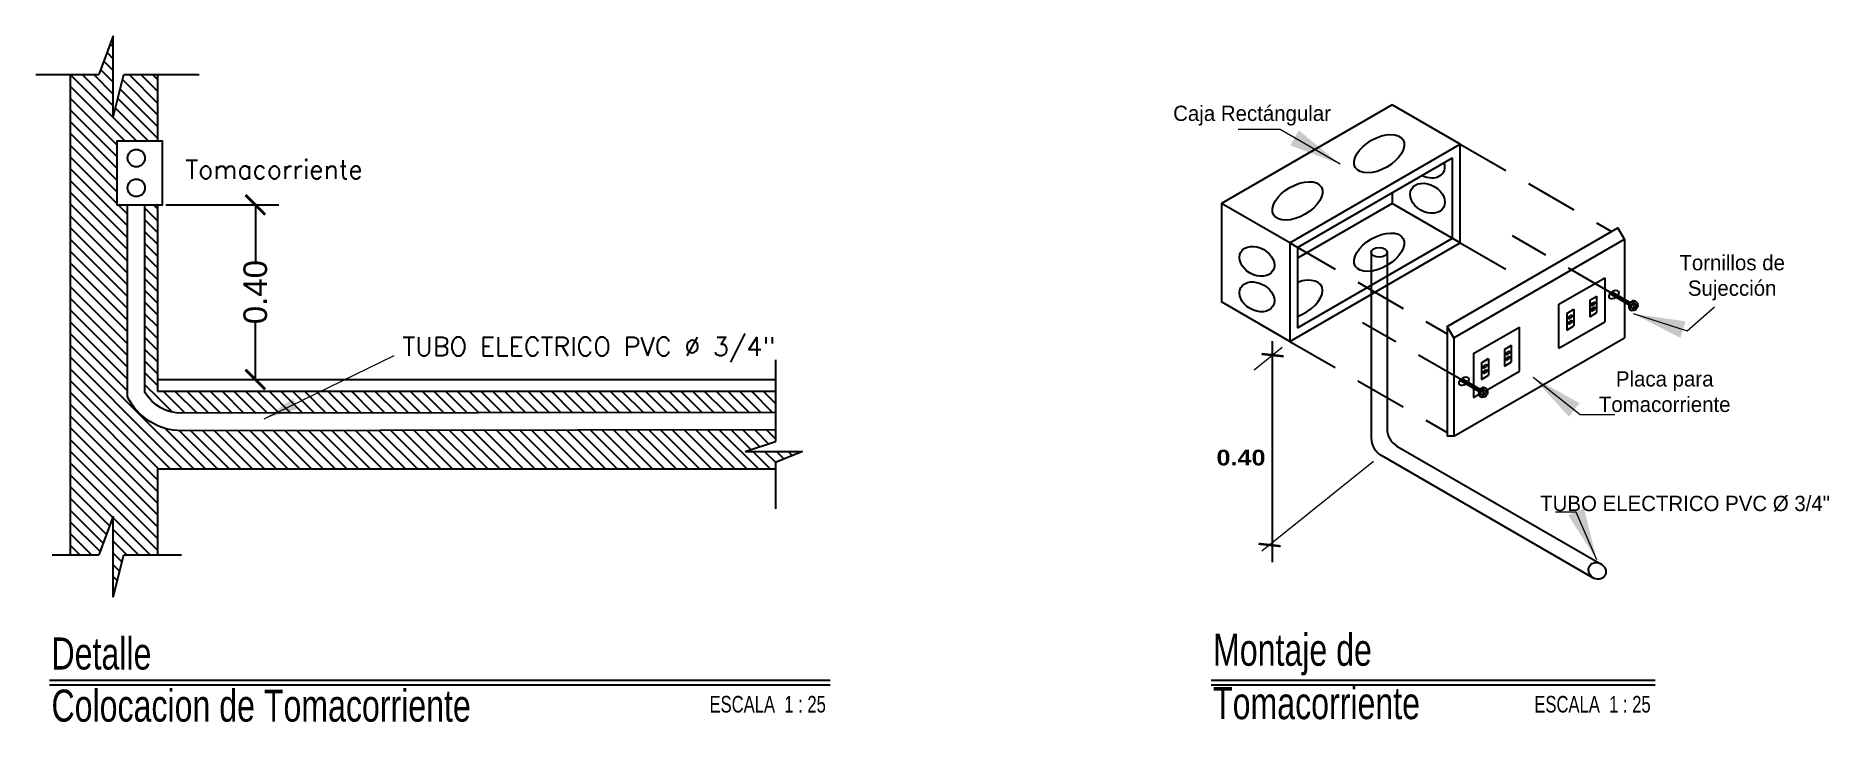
# Model space of a CAD drawing. Header units: inches. Extents: x -370 to 18, y -197 to 199.
# Drawn here: x -244.99 to -231.3, y -166.8 to -161.56 of the extents above; entities that cross this region are included whole.
import ezdxf

# ---------------------------------------------------------------- set-up
doc = ezdxf.new("R2010")
doc.units = ezdxf.units.IN
doc.header["$MEASUREMENT"] = 0
doc.header["$PDMODE"] = 34
doc.header["$PDSIZE"] = 0.2
doc.linetypes.add('FUERZA2', pattern=[0.3, 0.2, -0.1])
doc.linetypes.add('HIDDEN2', pattern=[0.1875, 0.125, -0.0625])
for name, color, linetype in [('6', 6, 'Continuous'), ('C3', 3, 'Continuous'), ('CONT-MJR', 1, 'HIDDEN2'), ('COTAS', 1, 'Continuous'), ('Detalle de Tablero', 7, 'Continuous'), ('FUERZA', 3, 'Continuous'), ('LUZ', 6, 'Continuous'), ('M', 7, 'Continuous'), ('TEXTO', 2, 'Continuous')]:
    doc.layers.add(name, color=color, linetype=linetype)
doc.styles.add('ARIAL', font='arial.ttf', dxfattribs={"height": 0.14})
doc.styles.add('DIMTEXT', font='ERASMD.TTF', dxfattribs={"width": 0.75})
doc.styles.add('R1', font='arial.ttf')
doc.styles.add('ROMANS', font='romans.shx', dxfattribs={"width": 1.35})
doc.styles.get("Standard").update_dxf_attribs({"font": 'arial.ttf'})
doc.styles.add('STYLE1', font='ERASMD.TTF', dxfattribs={"height": 0.5})
doc.dimstyles.new('CONPUNTO', dxfattribs={"dimtxt": 0.18, "dimasz": 0.15, "dimexe": 0.18, "dimexo": 0.0625, "dimgap": 0, "dimtad": 0, "dimdec": 4, "dimlfac": 0.2, "dimdsep": 46, "dimlunit": 6, "dimtxsty": 'R1', "dimblk": 'ARCHTICK', "dimcen": 0.09, "dimclrd": 1, "dimclre": 1, "dimclrt": 2, "dimadec": 0, "dimazin": 0, "dimtfac": 1, "dimtdec": 4, "dimtmove": 2, "dimatfit": 3, "dimldrblk": 'DOTBLANK', "dimfxl": 1, "dimtolj": 1, "dimtzin": 0, "dimarcsym": 0})
doc.dimstyles.new('E100MICRO', dxfattribs={"dimscale": 1.333333, "dimtxt": 0.11, "dimasz": 0.2, "dimexe": 0.03, "dimexo": 0.03, "dimgap": 0, "dimtad": 0, "dimzin": 0, "dimdsep": 46, "dimtxsty": 'ARIAL', "dimblk": 'ARCHTICK', "dimcen": 0.09, "dimdle": 0.03, "dimclrd": 1, "dimclre": 1, "dimclrt": 2, "dimadec": 0, "dimazin": 0, "dimtfac": 1, "dimtix": 1, "dimtmove": 1, "dimatfit": 3, "dimfxl": 1, "dimtvp": 1, "dimtolj": 1, "dimtzin": 0, "dimlwd": 20, "dimlwe": 13, "dimarcsym": 0})
doc.dimstyles.new('E20', dxfattribs={"dimscale": 2, "dimtxt": 0.1, "dimasz": 0.2, "dimexe": 0.125, "dimexo": 0.125, "dimgap": 0, "dimtad": 0, "dimlfac": 0.2, "dimzin": 0, "dimdsep": 46, "dimtxsty": 'Standard', "dimblk": 'ARCHTICK', "dimcen": 0.09, "dimdle": 0.125, "dimclrd": 2, "dimclre": 1, "dimclrt": 3, "dimadec": 0, "dimazin": 0, "dimtfac": 1, "dimtix": 1, "dimtmove": 1, "dimatfit": 3, "dimfxl": 1, "dimtvp": 1, "dimtolj": 1, "dimtzin": 0, "dimlwd": 20, "dimlwe": 13, "dimarcsym": 0})

# ---------------------------------------------------------------- blocks, each defined once
blk = doc.blocks.new('_ArchTick')
at = {"color": 0, "linetype": 'ByBlock', "const_width": 0.15}
blk.add_lwpolyline([(-0.5, -0.5), (0.5, 0.5)], dxfattribs=at)
blk = doc.blocks.new('*D695')
at = {"layer": 'COTAS', "color": 1, "lineweight": -2, "transparency": 16777216}
for p, q in [((122513.702, 69306.636), (122514.566, 69306.636)), ((122514.386, 69306.636), (122514.386, 69306.203)), ((122514.386, 69305.303), (122514.386, 69305.736)), ((122513.702, 69305.303), (122514.566, 69305.303))]:
    blk.add_line(p, q, dxfattribs=at)
at = {"layer": 'DEFPOINTS', "color": 0, "transparency": 16777216}
for p in [(122513.639, 69306.636), (122513.639, 69305.303), (122514.386, 69305.303)]:
    blk.add_point(p, dxfattribs=at)
at = {"layer": 'COTAS', "color": 1, "lineweight": -2, "transparency": 16777216, "xscale": 0.15, "yscale": 0.15, "zscale": 0.15}
for p, rotation in [((122514.386, 69306.636), 90), ((122514.386, 69305.303), 270)]:
    blk.add_blockref('_ArchTick', p, dxfattribs=dict(at, rotation=rotation))
at = {"layer": 'COTAS', "color": 2, "transparency": 16777216, "insert": (122514.386, 69305.97), "char_height": 0.18, "attachment_point": 5, "rotation": 90, "style": 'R1'}
blk.add_mtext('\\A1;0.40', dxfattribs=at)
blk = doc.blocks.new('_DOTBLANK')
at = {"color": 0, "linetype": 'ByBlock'}
blk.add_line((-0.5, 0), (-1, 0), dxfattribs=at)
blk.add_circle((0, 0), 0.5, dxfattribs=at)
blk = doc.blocks.new('DET FUERZA')
h = blk.add_hatch()
h.set_pattern_fill('LINE', color=16, scale=0.02, angle=135, style=0)
h.set_pattern_definition([(135, (121529.58557, 69435.33147), (-0.0449012806, -0.0449012806), [])])
h.paths.add_polyline_path([(122513.63902, 69306.6364), (122513.54324, 69306.6364), (122513.54324, 69305.20513, 0.10774019), (122513.63902, 69305.10335)])
edge = h.paths.add_edge_path()
edge.add_line((122513.38047, 69303.96582), (122513.63902, 69303.96582))
edge.add_line((122513.63902, 69303.96582), (122513.63902, 69304.95145))
edge.add_arc((122513.82457, 69305.37391), 0.46141, 206.012762, 246.287777, ccw=False)
edge.add_line((122513.4099, 69305.17155), (122513.4099, 69306.6364))
edge.add_line((122513.4099, 69306.6364), (122513.32904, 69306.6364))
edge.add_line((122513.32904, 69306.6364), (122513.32904, 69307.12133))
edge.add_line((122513.32904, 69307.12133), (122513.63902, 69307.12133))
edge.add_line((122513.63902, 69307.12133), (122513.63902, 69307.6298))
edge.add_line((122513.63902, 69307.6298), (122513.38047, 69307.6298))
edge.add_line((122513.38047, 69307.6298), (122513.30111, 69307.3056))
edge.add_line((122513.30111, 69307.3056), (122513.30111, 69307.92475))
edge.add_line((122513.30111, 69307.92475), (122513.19057, 69307.6298))
edge.add_line((122513.19057, 69307.6298), (122512.97235, 69307.6298))
edge.add_line((122512.97235, 69307.6298), (122512.97235, 69303.96582))
edge.add_line((122512.97235, 69303.96582), (122513.19057, 69303.96582))
edge.add_line((122513.19057, 69303.96582), (122513.30111, 69304.26077))
edge.add_line((122513.30111, 69304.26077), (122513.30111, 69303.64162))
edge.add_line((122513.30111, 69303.64162), (122513.38047, 69303.96582))
edge = h.paths.add_edge_path()
edge.add_line((122518.35724, 69305.05168), (122518.35724, 69305.21418))
edge.add_line((122518.35724, 69305.21418), (122513.63902, 69305.21418))
edge.add_line((122513.63902, 69305.21418), (122513.63902, 69305.10335))
edge.add_arc((122513.82457, 69305.37391), 0.32807, 235.557495, 270.07385)
edge.add_line((122513.82499, 69305.04583), (122518.35724, 69305.05168))
edge = h.paths.add_edge_path()
edge.add_line((122518.35724, 69304.62111), (122518.35724, 69304.6691))
edge.add_line((122518.35724, 69304.6691), (122518.5636, 69304.75353))
edge.add_line((122518.5636, 69304.75353), (122518.12522, 69304.75353))
edge.add_line((122518.12522, 69304.75353), (122518.35724, 69304.83045))
edge.add_line((122518.35724, 69304.83045), (122518.35724, 69304.91834))
edge.add_line((122518.35724, 69304.91834), (122513.82516, 69304.9125))
edge.add_arc((122513.82457, 69305.37391), 0.46141, 246.287777, 270.07385, ccw=False)
edge.add_line((122513.63902, 69304.95145), (122513.63902, 69304.62111))
edge.add_line((122513.63902, 69304.62111), (122518.35724, 69304.62111))
at = {"layer": 'LUZ', "ltscale": 2}
h = blk.add_hatch(dxfattribs=at)
h.set_pattern_fill('ANSI34', color=1, scale=0.000601565, style=0)
h.set_pattern_definition([(45, (122366.1761, 69266.480871), (-0.00810331726, 0.00810331726), []), (45, (122366.178801, 69266.480871), (-0.00810331726, 0.00810331726), []), (45, (122366.181502, 69266.480871), (-0.00810331726, 0.00810331726), []), (45, (122366.184203, 69266.480871), (-0.00810331726, 0.00810331726), [])])
edge = h.paths.add_edge_path()
edge.add_ellipse((122524.75706, 69305.95177), major_axis=(-0.03757, -0.02169), ratio=0.58915652, start_angle=275.642669, end_angle=301.928771)
edge.add_line((122524.72635, 69305.95908), (122524.87318, 69305.87431))
edge.add_spline(control_points=[(122524.87318, 69305.87431), (122524.87503, 69305.88009), (122524.87793, 69305.88551), (122524.88179, 69305.89018)], knot_values=[1.22486063, 1.22486063, 1.22486063, 1.22486063, 1.74154271, 1.74154271, 1.74154271, 1.74154271], degree=3, periodic=0)
edge.add_line((122524.88179, 69305.89018), (122524.74065, 69305.97166))
h = blk.add_hatch(dxfattribs=at)
h.set_pattern_fill('ANSI34', color=1, scale=0.000601565, style=0)
h.set_pattern_definition([(45, (122365.03052, 69265.81947), (-0.00810331726, 0.00810331726), []), (45, (122365.033221, 69265.81947), (-0.00810331726, 0.00810331726), []), (45, (122365.035922, 69265.81947), (-0.00810331726, 0.00810331726), []), (45, (122365.038623, 69265.81947), (-0.00810331726, 0.00810331726), [])])
edge = h.paths.add_edge_path()
edge.add_ellipse((122523.61148, 69305.29037), major_axis=(-0.03757, -0.02169), ratio=0.58915652, start_angle=275.642669, end_angle=301.928771)
edge.add_line((122523.58077, 69305.29768), (122523.7276, 69305.21291))
edge.add_spline(control_points=[(122523.7276, 69305.21291), (122523.72945, 69305.21869), (122523.73235, 69305.22411), (122523.73621, 69305.22878)], knot_values=[1.22486063, 1.22486063, 1.22486063, 1.22486063, 1.74154271, 1.74154271, 1.74154271, 1.74154271], degree=3, periodic=0)
edge.add_line((122523.73621, 69305.22878), (122523.59507, 69305.31026))
at = {"color": 3}
for p, q in [((122513.30111, 69307.92475), (122513.19057, 69307.6298)), ((122513.30111, 69307.3056), (122513.30111, 69307.92475)), ((122512.71014, 69307.6298), (122513.19057, 69307.6298)), ((122512.97235, 69307.6298), (122512.97235, 69303.96582)), ((122513.30111, 69307.3056), (122513.38047, 69307.6298)), ((122513.38047, 69307.6298), (122513.95585, 69307.6298)), ((122513.63902, 69307.6298), (122513.63902, 69307.12133)), ((122513.63902, 69306.6364), (122513.63902, 69305.21418)), ((122518.35724, 69305.45337), (122518.35724, 69304.83045)), ((122513.63902, 69305.21418), (122518.35724, 69305.21418)), ((122518.12522, 69304.75353), (122518.35724, 69304.83045)), ((122518.12522, 69304.75353), (122518.5636, 69304.75353)), ((122518.5636, 69304.75353), (122518.35724, 69304.6691)), ((122513.63902, 69304.62111), (122513.63902, 69303.96582)), ((122513.63902, 69304.62111), (122518.35724, 69304.62111)), ((122518.35724, 69304.6691), (122518.35724, 69304.31606)), ((122513.30111, 69304.26077), (122513.19057, 69303.96582)), ((122513.30111, 69303.64162), (122513.30111, 69304.26077)), ((122512.83549, 69303.96582), (122513.19057, 69303.96582)), ((122513.30111, 69303.64162), (122513.38047, 69303.96582)), ((122513.38047, 69303.96582), (122513.8214, 69303.96582))]:
    blk.add_line(p, q, dxfattribs=at)
at = {"color": 2}
blk.add_line((122513.63902, 69305.30306), (122518.35724, 69305.30306), dxfattribs=at)
at = {"color": 3}
for centre in [(122513.47657, 69306.99228), (122513.47657, 69306.76545)]:
    blk.add_circle(centre, 0.06667, dxfattribs=at)
at = {"layer": '6', "color": 2}
for points in [[(122518.35724, 69304.91834), (122513.82516, 69304.9125, -0.28703387), (122513.4099, 69305.17155), (122513.4099, 69306.6364)], [(122518.35724, 69305.05168), (122513.82499, 69305.04583, -0.26380862), (122513.54324, 69305.20513), (122513.54324, 69306.6364)]]:
    blk.add_lwpolyline(points, format="xyb", dxfattribs=at)
at = {"layer": 'C3'}
blk.add_lwpolyline([(122513.32904, 69306.6364), (122513.67746, 69306.6364), (122513.67746, 69307.12133), (122513.32904, 69307.12133)], close=True, dxfattribs=at)
at = {"layer": 'LUZ', "color": 3, "ltscale": 2}
for p, q in [((122523.06345, 69307.39855), (122521.76102, 69306.64659)), ((122523.32393, 69307.24816), (122523.06345, 69307.39855)), ((122523.58442, 69307.09777), (122523.32393, 69307.24816)), ((122522.28199, 69306.34581), (122523.58442, 69307.09777)), ((122523.58442, 69306.34581), (122523.58442, 69307.09777)), ((122522.34215, 69306.31108), (122523.52426, 69306.99357)), ((122523.52426, 69306.38054), (122523.52426, 69306.99357)), ((122523.06345, 69306.72752), (122523.06345, 69306.64659)), ((122521.76102, 69306.64659), (122521.76102, 69305.89464)), ((122522.28199, 69306.34581), (122521.76102, 69306.64659)), ((122523.06345, 69306.64659), (122522.34215, 69306.23015)), ((122523.58442, 69306.34581), (122523.06345, 69306.64659)), ((122523.48529, 69305.70853), (122524.78772, 69306.46049)), ((122524.83747, 69306.37432), (122524.78772, 69306.46049)), ((122522.28199, 69305.59385), (122523.58442, 69306.34581)), ((122522.28199, 69306.34581), (122522.28199, 69305.74424)), ((122522.34215, 69305.69805), (122523.52426, 69306.38054)), ((122522.34215, 69306.31108), (122522.34215, 69305.69805)), ((122523.53504, 69305.62236), (122524.83747, 69306.37432)), ((122524.83747, 69306.37432), (122524.83747, 69305.91577)), ((122524.33664, 69305.87678), (122524.68707, 69306.0791)), ((122524.68707, 69306.0791), (122524.68707, 69305.74392)), ((122522.28199, 69305.59385), (122521.76102, 69305.89464)), ((122524.33664, 69305.5416), (122524.33664, 69305.87678)), ((122524.57202, 69305.90848), (122524.62692, 69305.94018)), ((122524.57202, 69305.90848), (122524.57202, 69305.78169)), ((122524.58705, 69305.88243), (122524.61188, 69305.89676)), ((122524.58705, 69305.88243), (122524.58705, 69305.86506)), ((122524.58705, 69305.86506), (122524.61188, 69305.8794)), ((122524.58705, 69305.84247), (122524.61188, 69305.8568)), ((122524.61188, 69305.89676), (122524.61188, 69305.8794)), ((122524.61188, 69305.8568), (122524.61188, 69305.83943)), ((122524.62692, 69305.81338), (122524.62692, 69305.94018)), ((122524.83747, 69305.89493), (122524.83747, 69305.62236)), ((122522.28199, 69305.74424), (122522.28199, 69305.59385)), ((122523.53504, 69305.62236), (122523.48529, 69305.70853)), ((122523.48529, 69305.70853), (122523.48529, 69304.87041)), ((122524.33664, 69305.5416), (122524.68707, 69305.74392)), ((122524.3968, 69305.80732), (122524.4517, 69305.83902)), ((122524.3968, 69305.80732), (122524.3968, 69305.68053)), ((122524.3968, 69305.68053), (122524.4517, 69305.71222)), ((122524.41184, 69305.78127), (122524.43666, 69305.7956)), ((122524.41184, 69305.78127), (122524.41184, 69305.7639)), ((122524.41184, 69305.7639), (122524.43666, 69305.77824)), ((122524.41184, 69305.74131), (122524.43666, 69305.75564)), ((122524.41184, 69305.74131), (122524.41184, 69305.72394)), ((122524.41184, 69305.72394), (122524.43666, 69305.73827)), ((122524.43666, 69305.7956), (122524.43666, 69305.77824)), ((122524.43666, 69305.75564), (122524.43666, 69305.73827)), ((122524.4517, 69305.83902), (122524.4517, 69305.71222)), ((122524.57202, 69305.78169), (122524.62692, 69305.81338)), ((122524.58705, 69305.84247), (122524.58705, 69305.8251)), ((122524.58705, 69305.8251), (122524.61188, 69305.83943)), ((122522.15163, 69303.90976), (122522.15163, 69305.59663)), ((122523.53504, 69304.87041), (122524.83747, 69305.62236)), ((122523.53504, 69305.62236), (122523.53504, 69304.87041)), ((122523.68543, 69305.5008), (122524.03586, 69305.70312)), ((122524.03586, 69305.36794), (122524.03586, 69305.70312)), ((122523.68543, 69305.5008), (122523.68543, 69305.25809)), ((122523.74559, 69305.43134), (122523.80049, 69305.46304)), ((122523.80049, 69305.46304), (122523.80049, 69305.33625)), ((122523.9208, 69305.5325), (122523.9757, 69305.5642)), ((122523.9208, 69305.5325), (122523.9208, 69305.40571)), ((122523.9208, 69305.40571), (122523.9757, 69305.43741)), ((122523.93584, 69305.50645), (122523.96066, 69305.52078)), ((122523.93584, 69305.50645), (122523.93584, 69305.48909)), ((122523.93584, 69305.48909), (122523.96066, 69305.50342)), ((122523.93584, 69305.46649), (122523.96066, 69305.48082)), ((122523.93584, 69305.46649), (122523.93584, 69305.44912)), ((122523.93584, 69305.44912), (122523.96066, 69305.46345)), ((122523.96066, 69305.52078), (122523.96066, 69305.50342)), ((122523.96066, 69305.48082), (122523.96066, 69305.46345)), ((122523.9757, 69305.43741), (122523.9757, 69305.5642)), ((122523.74559, 69305.43134), (122523.74559, 69305.30455)), ((122523.74559, 69305.30455), (122523.80049, 69305.33625)), ((122523.76063, 69305.40529), (122523.78545, 69305.41962)), ((122523.76063, 69305.40529), (122523.76063, 69305.38793)), ((122523.76063, 69305.38793), (122523.78545, 69305.40226)), ((122523.76063, 69305.36533), (122523.78545, 69305.37966)), ((122523.76063, 69305.36533), (122523.76063, 69305.34796)), ((122523.76063, 69305.34796), (122523.78545, 69305.36229)), ((122523.78545, 69305.41962), (122523.78545, 69305.40226)), ((122523.78545, 69305.37966), (122523.78545, 69305.36229)), ((122523.78953, 69305.22573), (122524.03586, 69305.36794)), ((122523.68543, 69305.23726), (122523.68543, 69305.16562)), ((122523.68543, 69305.16562), (122523.72797, 69305.19018)), ((122523.53504, 69304.87041), (122523.48529, 69304.87041))]:
    blk.add_line(p, q, dxfattribs=at)
at = {"layer": 'LUZ', "color": 1, "linetype": 'FUERZA2', "ltscale": 2}
for p, q in [((122523.58442, 69307.09777), (122524.73797, 69306.43176)), ((122524.75669, 69305.95155), (122523.98309, 69306.39818)), ((122522.28199, 69306.34581), (122523.48529, 69305.65109)), ((122523.58442, 69306.34581), (122524.08675, 69306.05579)), ((122523.61186, 69305.29015), (122522.83827, 69305.73678)), ((122522.28199, 69305.59385), (122523.48529, 69304.89913))]:
    blk.add_line(p, q, dxfattribs=at)
at = {"layer": 'LUZ', "color": 2, "ltscale": 2}
for p, q in [((122522.90502, 69306.27406), (122522.90502, 69304.8559)), ((122523.02534, 69306.27406), (122523.02534, 69304.92536)), ((122523.02534, 69306.27406), (122523.02534, 69304.92536)), ((122524.72635, 69305.95908), (122524.87451, 69305.87354)), ((122524.74065, 69305.97166), (122524.88311, 69305.88941)), ((122524.74065, 69305.97166), (122524.88311, 69305.88941)), ((122524.9056, 69305.86591), (122524.9056, 69305.85464)), ((122524.9056, 69305.85464), (122524.90798, 69305.85602)), ((122524.90798, 69305.85602), (122524.90798, 69305.87584)), ((122524.9024, 69305.82881), (122524.89182, 69305.82881)), ((122523.58077, 69305.29768), (122523.72893, 69305.21214)), ((122523.59507, 69305.31026), (122523.73753, 69305.22801)), ((122523.59507, 69305.31026), (122523.73753, 69305.22801)), ((122523.75682, 69305.16741), (122523.74624, 69305.16741)), ((122523.76002, 69305.20451), (122523.76002, 69305.19324)), ((122523.76002, 69305.19324), (122523.7624, 69305.19462)), ((122523.7624, 69305.19462), (122523.7624, 69305.21444)), ((122523.10053, 69304.79512), (122524.66494, 69303.89191)), ((122522.98022, 69304.72566), (122524.5948, 69303.79348))]:
    blk.add_line(p, q, dxfattribs=at)
at = {"layer": 'LUZ', "ltscale": 2}
for p, q in [((122524.90679, 69305.90286), (122524.89993, 69305.90286)), ((122524.9056, 69305.87447), (122524.90798, 69305.87584)), ((122524.9056, 69305.86591), (122524.9056, 69305.87447)), ((122523.76121, 69305.24146), (122523.75435, 69305.24146)), ((122523.76002, 69305.21306), (122523.7624, 69305.21444)), ((122523.76002, 69305.20451), (122523.76002, 69305.21306))]:
    blk.add_line(p, q, dxfattribs=at)
at = {"layer": 'LUZ', "color": 1, "lineweight": 13, "ltscale": 2}
for p, q in [((122522.22339, 69305.54673), (122522.01049, 69305.3755)), ((122522.92162, 69304.67853), (122522.07, 69303.99363))]:
    blk.add_line(p, q, dxfattribs=at)
at = {"layer": 'LUZ', "ltscale": 2}
for centre in [(122524.89993, 69305.90226), (122523.75435, 69305.24086)]:
    blk.add_arc(centre, 0.000602, 90, 108.529916, dxfattribs=at)
at = {"layer": 'LUZ', "color": 2, "ltscale": 2}
for centre in [(122523.17573, 69304.92536), (122523.05542, 69304.8559)]:
    blk.add_arc(centre, 0.15039, 180, 240, dxfattribs=at)
at = {"layer": 'LUZ', "color": 3, "ltscale": 2}
for centre, major_axis, ratio in [((122522.96518, 69307.02601), (-0.18232, -0.10526), 0.56027656), ((122522.34127, 69306.6658), (-0.18232, -0.10526), 0.56027656), ((122523.33405, 69306.68583), (0.12261, -0.07079), 0.73394098), ((122522.96518, 69306.27406), (-0.18232, -0.10526), 0.56027656), ((122522.03162, 69306.20466), (0.12261, -0.07079), 0.73394098), ((122522.03162, 69305.93387), (0.12261, -0.07079), 0.73394098)]:
    blk.add_ellipse(centre, major_axis=major_axis, ratio=ratio, dxfattribs=at)
for centre, major_axis, ratio, start_param, end_param in [((122523.33405, 69306.95662), (0.12261, -0.07079), 0.73394098, 4.80524556, 6.95951746), ((122522.34127, 69305.91384), (-0.18232, -0.10526), 0.56027656, 7.54567755, 10.67817294), ((122524.75669, 69305.95155), (-0.03757, -0.02169), 0.58915652, 2.13783879, 7.9622228), ((122523.61148, 69305.29037), (-0.03757, -0.02169), 0.58915652, 2.1280585, 7.95246479)]:
    blk.add_ellipse(centre, major_axis=major_axis, ratio=ratio, start_param=start_param, end_param=end_param, dxfattribs=at)
at = {"layer": 'LUZ', "color": 2, "ltscale": 2}
for centre, major_axis, ratio in [((122522.96518, 69306.27406), (-0.06016, 0), 0.61455734), ((122524.62987, 69303.84269), (0.05657, -0.04032), 0.86999933)]:
    blk.add_ellipse(centre, major_axis=major_axis, ratio=ratio, dxfattribs=at)
for centre in [(122524.9056, 69305.86591), (122523.76002, 69305.20451)]:
    blk.add_ellipse(centre, major_axis=(0.00969, 0.02095), ratio=0.72725652, start_param=-3.14159265, end_param=3.14159265, dxfattribs=at)
for points, knots in [([(122524.89974, 69305.90283), (122524.8944, 69305.90104), (122524.88958, 69305.89798), (122524.87976, 69305.88877), (122524.8755, 69305.88171), (122524.86985, 69305.8637), (122524.86991, 69305.85203), (122524.87879, 69305.83698), (122524.88334, 69305.83255), (122524.88897, 69305.82994), (122524.8899, 69305.82951), (122524.89086, 69305.82913), (122524.89182, 69305.82881)], [0.60456568, 0.60456568, 0.60456568, 0.60456568, 1.06526149, 1.06526149, 1.74962549, 1.74962549, 2.67252413, 2.67252413, 3.14159265, 3.14159265, 3.14159265, 3.21944451, 3.21944451, 3.21944451, 3.21944451]), ([(122524.8896, 69305.83131), (122524.89561, 69305.82853), (122524.90252, 69305.82816), (122524.92024, 69305.83259), (122524.9291, 69305.84142), (122524.93915, 69305.86215), (122524.94057, 69305.87453), (122524.93244, 69305.89353), (122524.92479, 69305.90054), (122524.90673, 69305.90435), (122524.89765, 69305.9015), (122524.88384, 69305.89158), (122524.87866, 69305.8845), (122524.87163, 69305.86646), (122524.87104, 69305.8547), (122524.87894, 69305.839), (122524.88366, 69305.83405), (122524.8896, 69305.83131)], [-3.14159265, -3.14159265, -3.14159265, -3.14159265, -2.61139593, -2.61139593, -1.59556557, -1.59556557, -0.5797352, -0.5797352, 0.1651682, 0.1651682, 0.91007161, 0.91007161, 1.65497501, 1.65497501, 2.61783362, 2.61783362, 3.14159265, 3.14159265, 3.14159265, 3.14159265]), ([(122523.75416, 69305.24143), (122523.74882, 69305.23964), (122523.744, 69305.23658), (122523.73418, 69305.22737), (122523.72992, 69305.22031), (122523.72427, 69305.2023), (122523.72433, 69305.19063), (122523.73321, 69305.17558), (122523.73776, 69305.17115), (122523.74339, 69305.16854), (122523.74432, 69305.16811), (122523.74528, 69305.16773), (122523.74624, 69305.16741)], [0.60456568, 0.60456568, 0.60456568, 0.60456568, 1.06526149, 1.06526149, 1.74962549, 1.74962549, 2.67252413, 2.67252413, 3.14159265, 3.14159265, 3.14159265, 3.21944451, 3.21944451, 3.21944451, 3.21944451]), ([(122523.74402, 69305.16991), (122523.75003, 69305.16713), (122523.75694, 69305.16676), (122523.77466, 69305.17119), (122523.78352, 69305.18002), (122523.79357, 69305.20075), (122523.79499, 69305.21313), (122523.78686, 69305.23213), (122523.77921, 69305.23914), (122523.76115, 69305.24295), (122523.75207, 69305.2401), (122523.73826, 69305.23018), (122523.73309, 69305.2231), (122523.72605, 69305.20506), (122523.72546, 69305.1933), (122523.73336, 69305.17759), (122523.73808, 69305.17265), (122523.74402, 69305.16991)], [-3.14159265, -3.14159265, -3.14159265, -3.14159265, -2.61139593, -2.61139593, -1.59556557, -1.59556557, -0.5797352, -0.5797352, 0.1651682, 0.1651682, 0.91007161, 0.91007161, 1.65497501, 1.65497501, 2.61783362, 2.61783362, 3.14159265, 3.14159265, 3.14159265, 3.14159265])]:
    blk.add_open_spline(points, degree=3, knots=knots, dxfattribs=at)
at = {"layer": 'M', "color": 1}
for p, q in [((122512.81514, 69303.00961), (122518.7749, 69303.00961)), ((122521.68245, 69303.00961), (122525.07103, 69303.00961))]:
    blk.add_line(p, q, dxfattribs=at)
at = {"layer": 'M', "color": 2}
for p, q in [((122512.81514, 69302.97453), (122518.7749, 69302.97453)), ((122521.68245, 69302.97453), (122525.07103, 69302.97453))]:
    blk.add_line(p, q, dxfattribs=at)
at = {"layer": 'LUZ', "color": 2, "lineweight": 20, "ltscale": 2, "xscale": 0.1203130830809057, "yscale": 0.1203130830809057, "zscale": 0.1203130830809057}
for p, rotation in [((122522.15163, 69305.48902), 128.8072884414209), ((122522.12859, 69304.04075), 308.807288441421)]:
    blk.add_blockref('_ArchTick', p, dxfattribs=dict(at, rotation=rotation))
at = {"layer": 'CONT-MJR', "color": 2, "style": 'DIMTEXT', "width": 0.75}
for s, height, p in [('Detalle', 0.244356, (122512.82952, 69303.09077)), ('Colocacion de Tomacorriente', 0.2443562, (122512.82952, 69302.69295)), ('ESCALA  1 : 25', 0.1264543, (122517.85274, 69302.76278)), ('ESCALA  1 : 25', 0.1264543, (122524.14951, 69302.76278))]:
    blk.add_text(s, height=height, dxfattribs=at).set_placement(p)
at = {"layer": 'CONT-MJR', "color": 2, "insert": (122521.69684, 69303.36371), "char_height": 0.2443562, "width": 3.9914644, "attachment_point": 1, "style": 'DIMTEXT'}
blk.add_mtext('Montaje de \\PTomacorriente', dxfattribs=at)
at = {"layer": 'Detalle de Tablero', "color": 3, "linetype": 'Continuous', "lineweight": 30, "ltscale": 0.1, "char_height": 0.1166003, "attachment_point": 5, "style": 'STYLE1'}
for s, insert in [('\\A1;Caja Rectángular', (122521.99486, 69307.31643)), ('\\A1;Tornillos de\\PSujección', (122525.65981, 69306.07987)), ('\\A1;Placa para\\PTomacorriente', (122525.14485, 69305.2101)), ('\\A1;TUBO ELECTRICO PVC %%C 3/4"', (122525.30035, 69304.35569))]:
    blk.add_mtext(s, dxfattribs=dict(at, insert=insert))
at = {"layer": 'LUZ', "color": 3, "ltscale": 2, "insert": (122521.72298, 69304.76759), "char_height": 0.2819838, "width": 3.7657699, "attachment_point": 1}
blk.add_mtext('{\\fArial Black|b0|i0|c0|p34;\\H0.4267x;0.40}', dxfattribs=at)
at = {"layer": 'TEXTO', "style": 'ROMANS'}
for s, p in [('Tomacorriente', (122513.85207, 69306.83511)), ('TUBO ELECTRICO PVC %%C 3/4"', (122515.50886, 69305.48397))]:
    blk.add_text(s, height=0.1422222, dxfattribs=at).set_placement(p)
at = {"layer": 'COTAS'}
dim = blk.add_linear_dim(base=(122514.38614, 69305.3034), p1=(122513.63902, 69306.6364), p2=(122513.63902, 69305.3034), angle=90, text='0.40', dimstyle='CONPUNTO', override={"dimscale": 1}, dxfattribs=at)
dim.commit()
dim.dimension.update_dxf_attribs({"geometry": '*D695', "text_midpoint": (122514.38614, 69305.9699)})
at = {"color": 3}
blk.add_leader([(122514.45231, 69305.00246), (122515.44632, 69305.48694)], dimstyle='E100MICRO', override={"dimgap": 0, "dimtad": 0, "dimfxl": 1.25}, dxfattribs=at)
at = {"layer": 'LUZ', "ltscale": 2}
for points in [[(122522.66601, 69306.94662), (122522.20874, 69307.21062), (122521.88902, 69307.21062)], [(122524.90366, 69305.80566), (122525.31526, 69305.67424), (122525.52585, 69305.85823)], [(122524.14081, 69305.31986), (122524.4983, 69305.03581), (122524.76354, 69305.03581)], [(122524.62632, 69303.92685), (122524.4691, 69304.29187), (122524.31013, 69304.29187)]]:
    blk.add_leader(points, dimstyle='E20', override={"dimgap": 0, "dimtad": 0}, dxfattribs=at)

msp = doc.modelspace()

# ---------------------------------------------------------------- block references
at = {"layer": 'FUERZA'}
msp.add_blockref('DET FUERZA', (-122757.7039, -69469.48466), dxfattribs=at)

doc.saveas('drawing.dxf')
